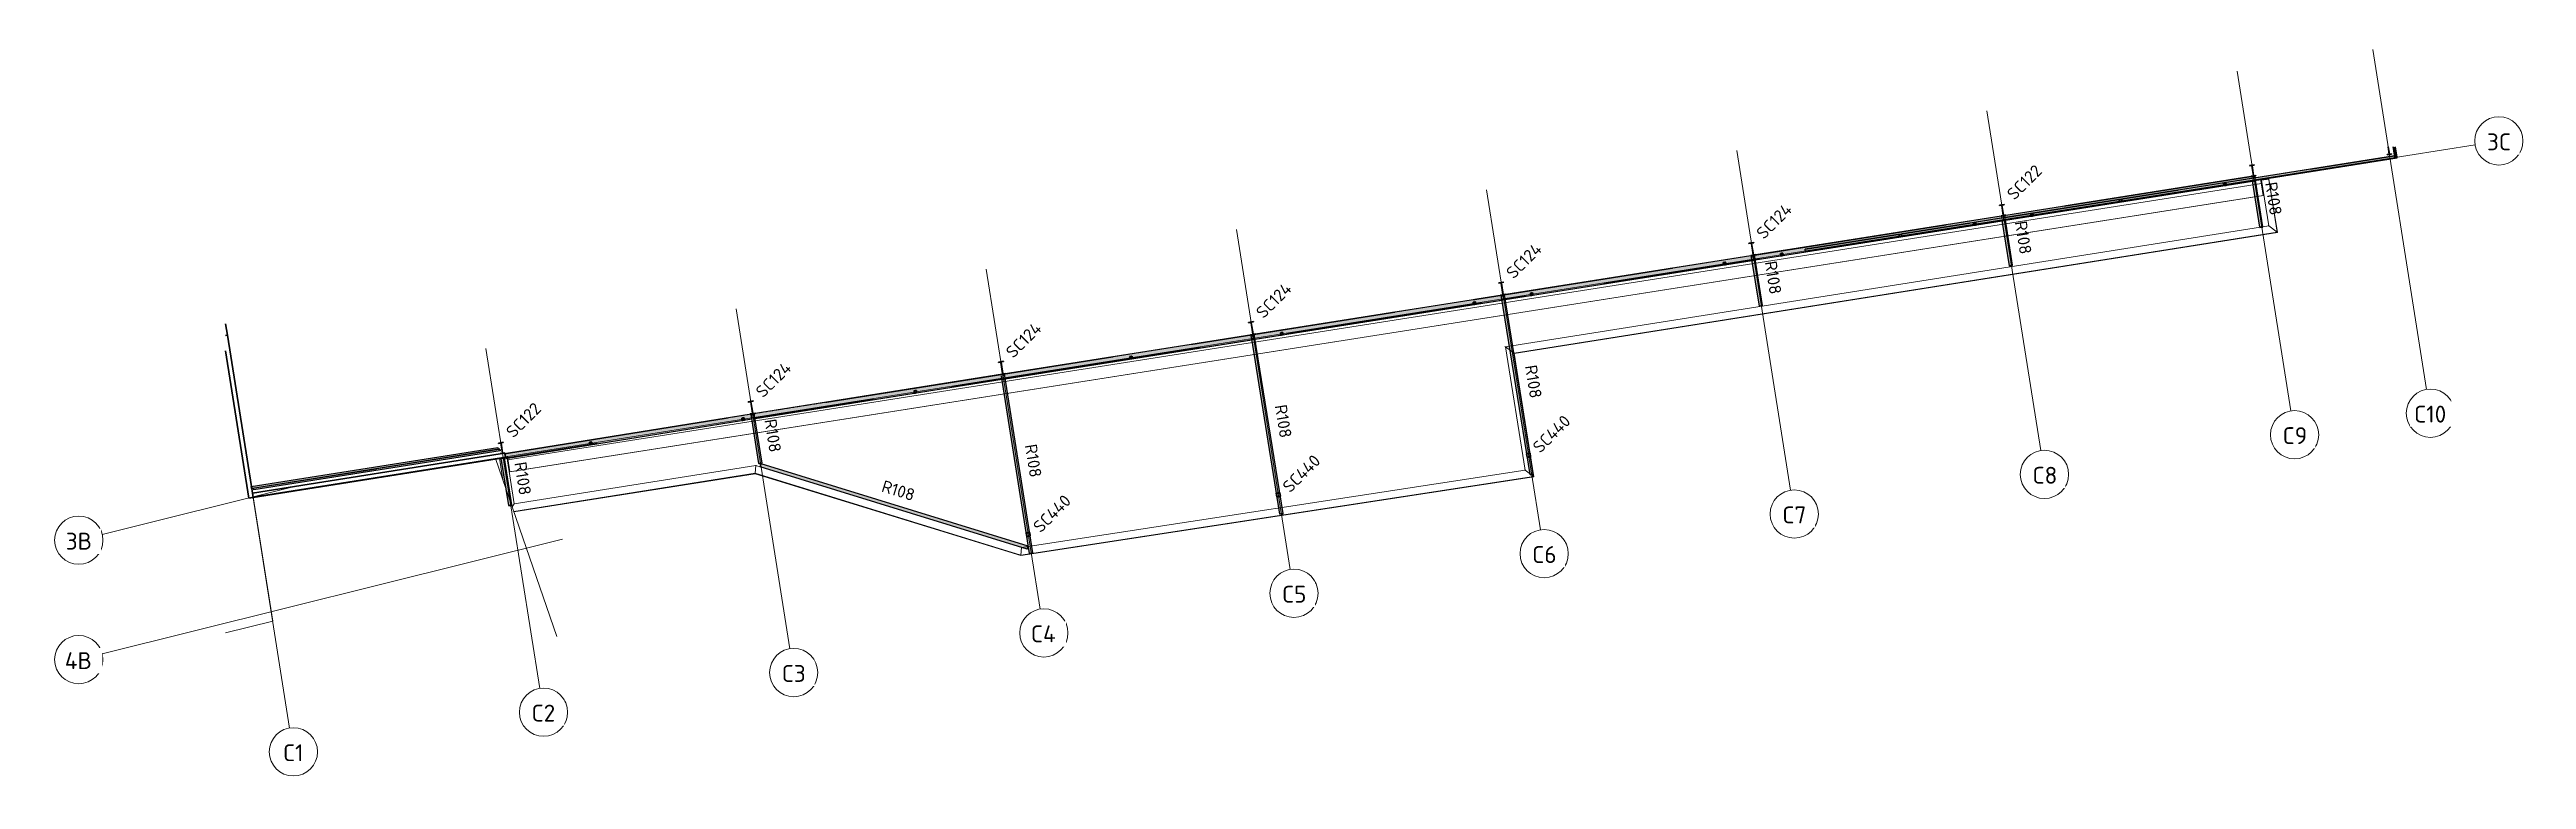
# Model space of a CAD drawing. Header units: millimetres. Extents: x 665 to 246729, y 5858 to 4056708.
# Drawn here: x 144042 to 246729, y 3987306 to 4017553 of the extents above; entities that cross this region are included whole.
import ezdxf

# ---------------------------------------------------------------- set-up
doc = ezdxf.new("R2010")
doc.units = ezdxf.units.MM
for name, pattern in [('Dash', [7, 5, -2]), ('Hidden', [4, 3, -1]), ('Hidden Half', [3, 2, -1])]:
    doc.linetypes.add(name, pattern=pattern)
for name, color, linetype, lineweight in [('A-200-M_WALL_EXT', 113, 'Continuous', 13), ('A-200-MH_WALL', 110, 'Hidden', 13), ('A-270-M_ROOF', 132, 'Continuous', 13), ('S-280-A_COLUMN', 171, 'Continuous', 18), ('S-280-A_STRUCT_FRAME', 2, 'Continuous', 18), ('S-280-M_COLUMN', 52, 'Continuous', 13), ('S-280-M_STRUCT_FRAME', 12, 'Continuous', 13), ('S-280-MH_COLUMN', 52, 'Hidden Half', 13), ('Z-030-M_GRID', 191, 'Continuous', 13), ('Z-033_T_GRIDREF', 31, 'Continuous', 13)]:
    doc.layers.add(name, color=color, linetype=linetype, lineweight=lineweight)
doc.styles.add('ISOCPEUR_2', font='isocpeur.ttf', dxfattribs={"height": 700})
doc.styles.add('ISOCPEUR_3', font='isocpeur.ttf', dxfattribs={"height": 500})

msp = doc.modelspace()

# ---------------------------------------------------------------- texts
at = {"layer": 'S-280-A_COLUMN', "lineweight": 13, "char_height": 500, "attachment_point": 1, "rotation": 45, "style": 'ISOCPEUR_3'}
for s, insert, width in [('SC122', (225142.4, 4011632.9), 2084.387), ('SC124', (214752.7, 4010011.9), 2132.489), ('SC124', (204382, 4008369.2), 2132.489), ('SC124', (194011.2, 4006726.6), 2132.489), ('SC124', (183640.5, 4005084), 2132.489), ('SC124', (173269.8, 4003441.4), 2132.489), ('SC122', (162918.1, 4001777.2), 2084.387), ('SC440', (205483.5, 4001147.3), 2308.86), ('SC440', (195112.8, 3999504.7), 2308.86), ('SC440', (184771.9, 3997847.2), 2308.86)]:
    msp.add_mtext(s, dxfattribs=dict(at, insert=insert, width=width))
at = {"layer": 'S-280-A_STRUCT_FRAME', "lineweight": 13, "char_height": 500, "width": 1651.476, "attachment_point": 1, "style": 'ISOCPEUR_3'}
for insert, rotation in [((236381.3, 4012100.4), 279.000328), ((226006.1, 4010486.1), 279.000328), ((215638, 4008827.1), 279.000328), ((205697, 4004518), 279.138627), ((195326.3, 4002875.4), 279.138627), ((174168, 4002278.9), 279.000328), ((184963.9, 4001236.6), 279.00094), ((163802.2, 4000501.6), 279.000328), ((178644.5, 3999719.6), 342.892415)]:
    msp.add_mtext('R108', dxfattribs=dict(at, insert=insert, rotation=rotation))

# ---------------------------------------------------------------- blocks, each defined once
blk = doc.blocks.new('Roof Gutters4 - Roof Gutters-3348027-S6_001 - LOWER ROOF FRAMING - PART 3')
at = {"layer": 'A-270-M_ROOF', "color": 253, "lineweight": 5}
for p, q in [((-2236496, 4012130), (-2236469, 4012135)), ((-2236496, 4012130), (-2236396, 4011501)), ((-2236469, 4012135), (-2236165, 4012183)), ((-2236469, 4012135), (-2236170, 4010246)), ((-2236165, 4012183), (-2236160, 4012167)), ((-2236165, 4012183), (-2235817, 4009990)), ((-2236160, 4012167), (-2235812, 4009971)), ((-2236170, 4010246), (-2267811, 4005234)), ((-2235817, 4009990), (-2267458, 4004978)), ((-2235812, 4009971), (-2267453, 4004959)), ((-2236170, 4010246), (-2236192, 4010261)), ((-2235817, 4009990), (-2236170, 4010246)), ((-2235812, 4009971), (-2235817, 4009990)), ((-2267811, 4005234), (-2267833, 4005250)), ((-2267458, 4004978), (-2267811, 4005234)), ((-2267811, 4005234), (-2267001, 4000121)), ((-2267453, 4004959), (-2267458, 4004978)), ((-2267458, 4004978), (-2266648, 3999863)), ((-2267453, 4004959), (-2266643, 3999844)), ((-2309219, 4000689), (-2309192, 4000692)), ((-2309090, 4000049), (-2309192, 4000692)), ((-2309523, 4000640), (-2309219, 4000689)), ((-2309523, 4000623), (-2309523, 4000640)), ((-2309375, 3999704), (-2309523, 4000640)), ((-2309380, 3999717), (-2309523, 4000623)), ((-2308908, 3998725), (-2309219, 4000689)), ((-2298915, 3999996), (-2308929, 3998409)), ((-2298913, 3999977), (-2308923, 3998391)), ((-2298892, 4000311), (-2308908, 3998725)), ((-2298915, 3999996), (-2298892, 4000311)), ((-2298913, 3999977), (-2298915, 3999996)), ((-2287905, 3996607), (-2298915, 3999996)), ((-2287902, 3996588), (-2298913, 3999977)), ((-2298892, 4000311), (-2298891, 4000330)), ((-2287881, 3996922), (-2298892, 4000311)), ((-2266648, 3999863), (-2287905, 3996607)), ((-2266643, 3999844), (-2287902, 3996588)), ((-2267001, 4000121), (-2287881, 3996922)), ((-2267001, 4000121), (-2267023, 4000136)), ((-2266648, 3999863), (-2267001, 4000121)), ((-2266643, 3999844), (-2266648, 3999863)), ((-2308996, 3998603), (-2308908, 3998725)), ((-2308908, 3998725), (-2308892, 3998746)), ((-2287905, 3996607), (-2287881, 3996922)), ((-2287902, 3996588), (-2287905, 3996607)), ((-2287881, 3996922), (-2287880, 3996941))]:
    blk.add_line(p, q, dxfattribs=at)
blk = doc.blocks.new('25021-APA-ZZ-ZZ-M3-AR-000001_V3_rvt-2-S6_001 - LOWER ROOF FRAMING - PART 3')
at = {"layer": 'A-270-M_ROOF', "color": 253, "lineweight": 5}
for p, q in [((-2236475, 4011999), (-2309169, 4000546)), ((-2309168, 4000544), (-2236475, 4011997)), ((-2236388, 4011502), (-2309098, 4000047)), ((-2309090, 4000051), (-2236397, 4011503)), ((-2309688, 4000612), (-2319737, 3999020)), ((-2307146, 3993231), (-2309688, 4000612)), ((-2319737, 3999020), (-2318920, 3993863)), ((-2318920, 3993863), (-2320872, 3993376))]:
    blk.add_line(p, q, dxfattribs=at)
blk.add_blockref('Roof Gutters4 - Roof Gutters-3348027-S6_001 - LOWER ROOF FRAMING - PART 3', (0, 0), dxfattribs=at)
blk = doc.blocks.new('NRP_Column-Steel-UB - SC122 - 460UB74_6-4109969-S6_001 - LOWER ROOF FRAMING - PART 3')
at = {"layer": 'S-280-M_COLUMN', "lineweight": 35}
for p, q in [((95, 457.4), (-95, 457.4)), ((-95, 457.4), (-95, 442.9)), ((-95, 442.9), (-15.95, 442.9)), ((-15.95, 14.5), (-95, 14.5)), ((-95, 14.5), (-95, 0)), ((-95, 0), (95, 0)), ((-4.55, 431.5), (-4.55, 25.9)), ((4.55, 25.9), (4.55, 431.5)), ((15.95, 442.9), (95, 442.9)), ((95, 14.5), (15.95, 14.5)), ((95, 442.9), (95, 457.4)), ((95, 0), (95, 14.5))]:
    blk.add_line(p, q, dxfattribs=at)
for centre, start, end in [((-15.95, 431.5), 0, 90), ((-15.95, 431.5), 0, 90), ((-15.95, 25.9), 270, 0), ((-15.95, 25.9), 270, 0), ((15.95, 431.5), 90, 180), ((15.95, 431.5), 90, 180), ((15.95, 25.9), 180, 270), ((15.95, 25.9), 180, 270)]:
    blk.add_arc(centre, 11.4, start, end, dxfattribs=at)
blk = doc.blocks.new('NRP_Column-Steel-UB - SC122 - 460UB74_6-4245416-S6_001 - LOWER ROOF FRAMING - PART 3')
at = {"layer": 'S-280-M_COLUMN', "lineweight": 35}
for p, q in [((95, 457.4), (-95, 457.4)), ((-95, 457.4), (-95, 442.9)), ((-95, 442.9), (-15.95, 442.9)), ((-15.95, 14.5), (-95, 14.5)), ((-95, 14.5), (-95, 0)), ((-95, 0), (95, 0)), ((-4.55, 431.5), (-4.55, 25.9)), ((4.55, 25.9), (4.55, 431.5)), ((15.95, 442.9), (95, 442.9)), ((95, 14.5), (15.95, 14.5)), ((95, 442.9), (95, 457.4)), ((95, 0), (95, 14.5))]:
    blk.add_line(p, q, dxfattribs=at)
for centre, start, end in [((-15.95, 431.5), 0, 90), ((-15.95, 431.5), 0, 90), ((-15.95, 25.9), 270, 0), ((-15.95, 25.9), 270, 0), ((15.95, 431.5), 90, 180), ((15.95, 431.5), 90, 180), ((15.95, 25.9), 180, 270), ((15.95, 25.9), 180, 270)]:
    blk.add_arc(centre, 11.4, start, end, dxfattribs=at)
blk = doc.blocks.new('NRP_Column-Steel-UB - SC124 - 530UB82_0-4109968-S6_001 - LOWER ROOF FRAMING - PART 3')
at = {"layer": 'S-280-M_COLUMN', "lineweight": 35}
for p, q in [((104.5, 528.2), (-104.5, 528.2)), ((-104.5, 528.2), (-104.5, 515)), ((-104.5, 515), (-18.8, 515)), ((-18.8, 13.2), (-104.5, 13.2)), ((-104.5, 13.2), (-104.5, 0)), ((-104.5, 0), (104.5, 0)), ((-4.8, 501), (-4.8, 27.2)), ((4.8, 27.2), (4.8, 501)), ((18.8, 515), (104.5, 515)), ((104.5, 13.2), (18.8, 13.2)), ((104.5, 515), (104.5, 528.2)), ((104.5, 0), (104.5, 13.2))]:
    blk.add_line(p, q, dxfattribs=at)
for centre, start, end in [((-18.8, 501), 0, 90), ((-18.8, 501), 0, 90), ((-18.8, 27.2), 270, 0), ((-18.8, 27.2), 270, 0), ((18.8, 501), 90, 180), ((18.8, 501), 90, 180), ((18.8, 27.2), 180, 270), ((18.8, 27.2), 180, 270)]:
    blk.add_arc(centre, 14, start, end, dxfattribs=at)
blk = doc.blocks.new('NRP_Column-Steel-UB - SC119 - 410UB53_7-4245417-S6_001 - LOWER ROOF FRAMING - PART 3')
at = {"layer": 'S-280-M_COLUMN', "lineweight": 35}
for p, q in [((-15, 11), (-89, 11)), ((-89, 11), (-89, 0)), ((-89, 0), (89, 0)), ((-4, 321), (-4, 22)), ((4, 22), (4, 320)), ((89, 11), (15, 11)), ((89, 0), (89, 11))]:
    blk.add_line(p, q, dxfattribs=at)
for centre, start, end in [((-15, 22), 270, 0), ((-15, 22), 270, 0), ((15, 22), 180, 270), ((15, 22), 180, 270)]:
    blk.add_arc(centre, 11.4, start, end, dxfattribs=at)
blk = doc.blocks.new('NRP_Framing-Steel-EA - WB725 - 75x75x8EA-3952099-S6_001 - LOWER ROOF FRAMING - PART 3')
at = {"layer": 'S-280-M_STRUCT_FRAME', "linetype": 'Dash', "lineweight": 25}
for points in [[(-2319803, 3999373), (-2309572, 4000993), (-2309583, 4001059), (-2319813, 3999439), (-2319807, 3999400)], [(-2319755, 3999372), (-2309525, 4000992), (-2309526, 4001000), (-2319756, 3999380)], [(-2319807, 3999364), (-2319755, 3999372), (-2319756, 3999380), (-2319803, 3999373), (-2319813, 3999439), (-2319819, 3999438)]]:
    blk.add_hatch(color=256, dxfattribs=at).paths.add_polyline_path(points)
at = {"layer": 'S-280-M_STRUCT_FRAME', "lineweight": 25}
for p, q in [((-2319813, 3999439), (-2309583, 4001059)), ((-2319756, 3999380), (-2309526, 4001000)), ((-2309583, 4001059), (-2309572, 4000993)), ((-2309526, 4001000), (-2309525, 4000992)), ((-2319755, 3999372), (-2314628, 4000184)), ((-2319813, 3999439), (-2319819, 3999438)), ((-2319819, 3999438), (-2319807, 3999364)), ((-2319803, 3999373), (-2319813, 3999439)), ((-2319807, 3999364), (-2319755, 3999372)), ((-2319756, 3999380), (-2319803, 3999373)), ((-2319755, 3999372), (-2319756, 3999380))]:
    blk.add_line(p, q, dxfattribs=at)
blk = doc.blocks.new('NRP_Framing-Steel-EA - WB725 - 75x75x8EA-3952101-S6_001 - LOWER ROOF FRAMING - PART 3')
at = {"layer": 'S-280-M_STRUCT_FRAME', "linetype": 'Dash', "lineweight": 25}
for points in [[(-2319757, 3999364), (-2309551, 4000980), (-2309553, 4000988), (-2319759, 3999371), (-2319757, 3999364)], [(-2319700, 3999305), (-2309494, 4000921), (-2309505, 4000987), (-2319711, 3999371), (-2319710, 3999364)], [(-2309494, 4000921), (-2309489, 4000922), (-2309503, 4000996), (-2309553, 4000988), (-2309551, 4000980), (-2309505, 4000987), (-2309503, 4000973)]]:
    blk.add_hatch(color=256, dxfattribs=at).paths.add_polyline_path(points)
at = {"layer": 'S-280-M_STRUCT_FRAME', "lineweight": 25}
for p, q in [((-2309551, 4000980), (-2319757, 3999364)), ((-2309494, 4000921), (-2319700, 3999305)), ((-2309553, 4000988), (-2314628, 4000184)), ((-2309501, 4000996), (-2309553, 4000988)), ((-2309553, 4000988), (-2309551, 4000980)), ((-2309551, 4000980), (-2309505, 4000987)), ((-2309505, 4000987), (-2309494, 4000921)), ((-2309489, 4000922), (-2309501, 4000996)), ((-2309494, 4000921), (-2309489, 4000922)), ((-2319757, 3999364), (-2319759, 3999371)), ((-2319700, 3999305), (-2319711, 3999371))]:
    blk.add_line(p, q, dxfattribs=at)
blk = doc.blocks.new('NRP_Framing-Steel-SHS - WH433 - 100x100x5_0SHS-4136667-S6_001 - LOWER ROOF FRAMING - PART 3')
at = {"layer": 'S-280-M_STRUCT_FRAME', "linetype": 'Dash', "lineweight": 25}
blk.add_hatch(color=256, dxfattribs=at).paths.add_polyline_path([(-2739, -50), (2788, -50), (2788, 50), (-2739, 50)])
at = {"layer": 'S-280-M_STRUCT_FRAME', "lineweight": 25}
for p, q in [((-2739, -50), (-2739, 50)), ((2788, 50), (-2739, 50)), ((2788, 50), (2788, -50)), ((-2739, -50), (2788, -50))]:
    blk.add_line(p, q, dxfattribs=at)
at = {"layer": 'S-280-M_STRUCT_FRAME', "linetype": 'Dash', "lineweight": 25}
for p, q in [((2788, 45), (-2739, 45)), ((2788, -45), (-2739, -45))]:
    blk.add_line(p, q, dxfattribs=at)
blk = doc.blocks.new('NRP_Framing-Steel-SHS - S444 - 200x200x6_0SHS-4135993-S6_001 - LOWER ROOF FRAMING - PART 3')
at = {"layer": 'S-280-M_STRUCT_FRAME', "linetype": 'Dash', "lineweight": 25}
for points in [[(-2309261, 4000605), (-2299056, 4002246), (-2299087, 4002443), (-2309292, 4000803), (-2309265, 4000633)], [(-2309262, 4000611), (-2309262, 4000612), (-2309262, 4000612)]]:
    blk.add_hatch(color=256, dxfattribs=at).paths.add_polyline_path(points)
at = {"layer": 'S-280-M_STRUCT_FRAME', "lineweight": 25}
for p, q in [((-2299087, 4002443), (-2309292, 4000803)), ((-2309261, 4000605), (-2299056, 4002246)), ((-2299087, 4002443), (-2299056, 4002246)), ((-2309261, 4000605), (-2309292, 4000803))]:
    blk.add_line(p, q, dxfattribs=at)
at = {"layer": 'S-280-M_STRUCT_FRAME', "linetype": 'Dash', "lineweight": 25}
for p, q in [((-2299086, 4002437), (-2309291, 4000797)), ((-2299057, 4002251), (-2309262, 4000611))]:
    blk.add_line(p, q, dxfattribs=at)
blk = doc.blocks.new('NRP_Framing-Steel-SHS - WH433 - 100x100x5_0SHS-4136602-S6_001 - LOWER ROOF FRAMING - PART 3')
at = {"layer": 'S-280-M_STRUCT_FRAME', "linetype": 'Dash', "lineweight": 25}
blk.add_hatch(color=256, dxfattribs=at).paths.add_polyline_path([(-4163, -50), (4150, -50), (4150, 50), (-4163, 50)])
at = {"layer": 'S-280-M_STRUCT_FRAME', "lineweight": 25}
for p, q in [((-4163, -50), (-4163, 50)), ((-222, 50), (-4163, 50)), ((4150, 50), (-122, 50)), ((4150, 50), (4150, -50)), ((-4163, -50), (-222, -50)), ((-122, -50), (4150, -50))]:
    blk.add_line(p, q, dxfattribs=at)
at = {"layer": 'S-280-M_STRUCT_FRAME', "linetype": 'Dash', "lineweight": 25}
for p, q in [((-217, 45), (-4163, 45)), ((4150, 45), (-127, 45)), ((-217, -45), (-4163, -45)), ((4150, -45), (-127, -45))]:
    blk.add_line(p, q, dxfattribs=at)
blk = doc.blocks.new('NRP_Framing-Steel-SHS - WH433 - 100x100x5_0SHS-4137354-S6_001 - LOWER ROOF FRAMING - PART 3')
at = {"layer": 'S-280-M_STRUCT_FRAME', "linetype": 'Dash', "lineweight": 25}
for p, q in [((1482, 45), (1072, 45)), ((1482, -45), (1058, -45))]:
    blk.add_line(p, q, dxfattribs=at)
blk = doc.blocks.new('NRP_Framing-Steel-UB - R108 - 200UB25_4-4138963-S6_001 - LOWER ROOF FRAMING - PART 3')
at = {"layer": 'S-280-M_STRUCT_FRAME', "linetype": 'Dash', "lineweight": 25}
for points in [[(-2309311, 4000633), (-2309442, 4000613), (-2309133, 3998661), (-2309002, 3998681)], [(-2309132, 3998650), (-2309069, 3998661), (-2309070, 3998670), (-2309133, 3998660)], [(-2309063, 3998661), (-2309065, 3998671), (-2309070, 3998670), (-2309069, 3998660)], [(-2309063, 3998661), (-2309000, 3998671), (-2309002, 3998681), (-2309065, 3998670)]]:
    blk.add_hatch(color=256, dxfattribs=at).paths.add_polyline_path(points)
at = {"layer": 'S-280-M_STRUCT_FRAME', "lineweight": 25}
for p, q in [((-2309442, 4000613), (-2309311, 4000633)), ((-2309133, 3998661), (-2309442, 4000613)), ((-2309002, 3998681), (-2309311, 4000633)), ((-2309002, 3998681), (-2309133, 3998661)), ((-2309133, 3998660), (-2309070, 3998670)), ((-2309133, 3998661), (-2309133, 3998660)), ((-2309133, 3998661), (-2309132, 3998650)), ((-2309132, 3998650), (-2309000, 3998671)), ((-2309069, 3998660), (-2309132, 3998650)), ((-2309132, 3998650), (-2309132, 3998650)), ((-2309070, 3998670), (-2309069, 3998660)), ((-2309065, 3998671), (-2309002, 3998681)), ((-2309063, 3998661), (-2309065, 3998671)), ((-2309000, 3998671), (-2309063, 3998661)), ((-2309002, 3998681), (-2309002, 3998681)), ((-2309000, 3998671), (-2309002, 3998681)), ((-2309000, 3998671), (-2309000, 3998671))]:
    blk.add_line(p, q, dxfattribs=at)
at = {"layer": 'S-280-M_STRUCT_FRAME', "linetype": 'Dash', "lineweight": 25}
for p, q in [((-2309133, 3998661), (-2309133, 3998660)), ((-2309133, 3998660), (-2309133, 3998661)), ((-2309132, 3998650), (-2309132, 3998650)), ((-2309132, 3998650), (-2309132, 3998650)), ((-2309070, 3998670), (-2309070, 3998670)), ((-2309065, 3998671), (-2309065, 3998671)), ((-2309002, 3998681), (-2309002, 3998681)), ((-2309002, 3998681), (-2309002, 3998681)), ((-2309000, 3998671), (-2309000, 3998671)), ((-2309000, 3998671), (-2309000, 3998671))]:
    blk.add_line(p, q, dxfattribs=at)
blk = doc.blocks.new('NRP_Framing-Steel-UB - R108 - 200UB25_4-4139699-S6_001 - LOWER ROOF FRAMING - PART 3')
at = {"layer": 'S-280-M_STRUCT_FRAME', "linetype": 'Dash', "lineweight": 25}
for points in [[(-2287540, 3996670), (-2287408, 3996691), (-2288572, 4004034), (-2288624, 4004026), (-2288636, 4004085), (-2288659, 4004081), (-2288650, 4004022), (-2288703, 4004013), (-2287576, 3996898)], [(-2287538, 3996660), (-2287476, 3996671), (-2287477, 3996680), (-2287540, 3996670)], [(-2287470, 3996671), (-2287471, 3996681), (-2287477, 3996680), (-2287475, 3996670)]]:
    blk.add_hatch(color=256, dxfattribs=at).paths.add_polyline_path(points)
h = blk.add_hatch(color=256, dxfattribs=at)
h.paths.add_polyline_path([(-2287408, 3996681), (-2287407, 3996681), (-2287408, 3996691)])
h.paths.add_polyline_path([(-2287470, 3996671), (-2287408, 3996681), (-2287408, 3996691), (-2287471, 3996680)])
for p, q in [((-2288712, 4004073), (-2288659, 4004081)), ((-2288703, 4004013), (-2288712, 4004073)), ((-2288634, 4004085), (-2288581, 4004094)), ((-2288572, 4004034), (-2288581, 4004094)), ((-2287540, 3996670), (-2287540, 3996670)), ((-2287538, 3996660), (-2287538, 3996660)), ((-2287538, 3996660), (-2287538, 3996660)), ((-2287477, 3996680), (-2287477, 3996680)), ((-2287471, 3996681), (-2287471, 3996681)), ((-2287408, 3996691), (-2287408, 3996691)), ((-2287407, 3996681), (-2287407, 3996681)), ((-2287407, 3996681), (-2287407, 3996681))]:
    blk.add_line(p, q, dxfattribs=at)
at = {"layer": 'S-280-M_STRUCT_FRAME', "lineweight": 25}
for p, q in [((-2287540, 3996670), (-2288703, 4004013)), ((-2288659, 4004081), (-2288634, 4004085)), ((-2287408, 3996691), (-2288572, 4004034)), ((-2287408, 3996691), (-2287540, 3996670)), ((-2287540, 3996670), (-2287477, 3996680)), ((-2287540, 3996670), (-2287540, 3996670)), ((-2287540, 3996670), (-2287538, 3996660)), ((-2287538, 3996660), (-2287407, 3996681)), ((-2287475, 3996670), (-2287538, 3996660)), ((-2287538, 3996660), (-2287538, 3996660)), ((-2287477, 3996680), (-2287475, 3996670)), ((-2287471, 3996681), (-2287408, 3996691)), ((-2287470, 3996671), (-2287471, 3996681)), ((-2287407, 3996681), (-2287470, 3996671)), ((-2287408, 3996691), (-2287408, 3996691)), ((-2287407, 3996681), (-2287408, 3996691)), ((-2287407, 3996681), (-2287407, 3996681))]:
    blk.add_line(p, q, dxfattribs=at)
blk = doc.blocks.new('NRP_Framing-Steel-UB - R108 - 200UB25_4-4139735-S6_001 - LOWER ROOF FRAMING - PART 3')
at = {"layer": 'S-280-M_STRUCT_FRAME', "linetype": 'Dash', "lineweight": 25}
for points in [[(-2277166, 3998303), (-2277034, 3998325), (-2278217, 4005674), (-2278270, 4005666), (-2278281, 4005725), (-2278304, 4005721), (-2278295, 4005662), (-2278348, 4005654)], [(-2277164, 3998293), (-2277101, 3998304), (-2277103, 3998313), (-2277166, 3998303), (-2277166, 3998303)], [(-2277096, 3998304), (-2277097, 3998314), (-2277103, 3998313), (-2277101, 3998303)], [(-2277096, 3998304), (-2277033, 3998314), (-2277034, 3998324), (-2277097, 3998313)]]:
    blk.add_hatch(color=256, dxfattribs=at).paths.add_polyline_path(points)
for p, q in [((-2278358, 4005713), (-2278304, 4005721)), ((-2278348, 4005654), (-2278358, 4005713)), ((-2278279, 4005726), (-2278226, 4005734)), ((-2278217, 4005674), (-2278226, 4005734)), ((-2277166, 3998303), (-2277166, 3998303)), ((-2277164, 3998293), (-2277164, 3998293)), ((-2277164, 3998293), (-2277164, 3998293)), ((-2277101, 3998305), (-2277103, 3998314)), ((-2277096, 3998305), (-2277097, 3998314)), ((-2277034, 3998324), (-2277034, 3998325)), ((-2277033, 3998314), (-2277033, 3998314)), ((-2277033, 3998314), (-2277033, 3998314))]:
    blk.add_line(p, q, dxfattribs=at)
at = {"layer": 'S-280-M_STRUCT_FRAME', "lineweight": 25}
for p, q in [((-2277166, 3998303), (-2278348, 4005654)), ((-2278304, 4005721), (-2278279, 4005726)), ((-2277034, 3998325), (-2278217, 4005674)), ((-2277034, 3998325), (-2277166, 3998303)), ((-2277166, 3998303), (-2277103, 3998313)), ((-2277166, 3998303), (-2277166, 3998303)), ((-2277166, 3998303), (-2277164, 3998293)), ((-2277164, 3998293), (-2277033, 3998314)), ((-2277101, 3998303), (-2277164, 3998293)), ((-2277164, 3998293), (-2277164, 3998293)), ((-2277103, 3998313), (-2277101, 3998303)), ((-2277097, 3998314), (-2277034, 3998324)), ((-2277096, 3998304), (-2277097, 3998314)), ((-2277033, 3998314), (-2277096, 3998304)), ((-2277034, 3998324), (-2277034, 3998325)), ((-2277033, 3998314), (-2277034, 3998325)), ((-2277033, 3998314), (-2277033, 3998314))]:
    blk.add_line(p, q, dxfattribs=at)
blk = doc.blocks.new('NRP_Framing-Steel-UB - R108 - 200UB25_4-V4-S6_001 - LOWER ROOF FRAMING - PART 3')
at = {"layer": 'S-280-M_STRUCT_FRAME', "linetype": 'Dash', "lineweight": 25}
for points in [[(-2266795, 3999946), (-2266664, 3999967), (-2267846, 4007317), (-2267899, 4007309), (-2267910, 4007368), (-2267934, 4007364), (-2267925, 4007305), (-2267977, 4007296)], [(-2266793, 3999936), (-2266731, 3999947), (-2266732, 3999956), (-2266795, 3999946), (-2266795, 3999946)], [(-2266725, 3999947), (-2266726, 3999957), (-2266732, 3999956), (-2266731, 3999946)], [(-2266725, 3999947), (-2266662, 3999957), (-2266664, 3999967), (-2266726, 3999956)]]:
    blk.add_hatch(color=256, dxfattribs=at).paths.add_polyline_path(points)
for p, q in [((-2267987, 4007356), (-2267934, 4007364)), ((-2267977, 4007296), (-2267987, 4007356)), ((-2267908, 4007368), (-2267856, 4007377)), ((-2267846, 4007317), (-2267856, 4007377)), ((-2266795, 3999946), (-2266795, 3999946)), ((-2266793, 3999936), (-2266793, 3999936)), ((-2266793, 3999936), (-2266793, 3999936)), ((-2266731, 3999947), (-2266732, 3999956)), ((-2266725, 3999948), (-2266726, 3999957)), ((-2266664, 3999967), (-2266664, 3999967)), ((-2266662, 3999957), (-2266662, 3999957)), ((-2266662, 3999957), (-2266662, 3999957))]:
    blk.add_line(p, q, dxfattribs=at)
at = {"layer": 'S-280-M_STRUCT_FRAME', "lineweight": 25}
for p, q in [((-2266795, 3999946), (-2267977, 4007296)), ((-2267934, 4007364), (-2267908, 4007368)), ((-2266664, 3999967), (-2267846, 4007317)), ((-2266664, 3999967), (-2266795, 3999946)), ((-2266795, 3999946), (-2266732, 3999956)), ((-2266795, 3999946), (-2266795, 3999946)), ((-2266795, 3999946), (-2266793, 3999936)), ((-2266793, 3999936), (-2266662, 3999957)), ((-2266731, 3999946), (-2266793, 3999936)), ((-2266793, 3999936), (-2266793, 3999936)), ((-2266732, 3999956), (-2266731, 3999946)), ((-2266726, 3999957), (-2266664, 3999967)), ((-2266725, 3999947), (-2266726, 3999957)), ((-2266662, 3999957), (-2266725, 3999947)), ((-2266664, 3999967), (-2266664, 3999967)), ((-2266662, 3999957), (-2266664, 3999967)), ((-2266662, 3999957), (-2266662, 3999957))]:
    blk.add_line(p, q, dxfattribs=at)
blk = doc.blocks.new('NRP_Framing-Steel-UB - R108 - 200UB25_4-4154935-S6_001 - LOWER ROOF FRAMING - PART 3')
at = {"layer": 'S-280-M_STRUCT_FRAME', "linetype": 'Dash', "lineweight": 25}
for points in [[(-2257288, 4006925), (-2257157, 4006946), (-2257475, 4008960), (-2257528, 4008951), (-2257540, 4009011), (-2257563, 4009007), (-2257554, 4008947), (-2257607, 4008939)], [(-2257286, 4006915), (-2257224, 4006926), (-2257225, 4006935), (-2257288, 4006925)], [(-2257218, 4006926), (-2257219, 4006936), (-2257225, 4006935), (-2257223, 4006925)], [(-2257218, 4006926), (-2257155, 4006936), (-2257157, 4006946), (-2257219, 4006935)]]:
    blk.add_hatch(color=256, dxfattribs=at).paths.add_polyline_path(points)
for p, q in [((-2257616, 4008999), (-2257563, 4009007)), ((-2257607, 4008939), (-2257616, 4008999)), ((-2257538, 4009011), (-2257485, 4009019)), ((-2257475, 4008960), (-2257485, 4009019)), ((-2257288, 4006925), (-2257288, 4006925)), ((-2257288, 4006925), (-2257288, 4006925)), ((-2257286, 4006915), (-2257286, 4006915)), ((-2257286, 4006915), (-2257286, 4006915)), ((-2257225, 4006935), (-2257225, 4006935)), ((-2257219, 4006936), (-2257219, 4006936)), ((-2257156, 4006946), (-2257157, 4006946)), ((-2257156, 4006946), (-2257157, 4006946)), ((-2257155, 4006936), (-2257155, 4006936)), ((-2257155, 4006936), (-2257155, 4006936))]:
    blk.add_line(p, q, dxfattribs=at)
at = {"layer": 'S-280-M_STRUCT_FRAME', "lineweight": 25}
for p, q in [((-2257288, 4006925), (-2257607, 4008939)), ((-2257563, 4009007), (-2257538, 4009011)), ((-2257157, 4006946), (-2257475, 4008960)), ((-2257157, 4006946), (-2257288, 4006925)), ((-2257288, 4006925), (-2257225, 4006935)), ((-2257288, 4006925), (-2257288, 4006925)), ((-2257288, 4006925), (-2257286, 4006915)), ((-2257286, 4006915), (-2257155, 4006936)), ((-2257223, 4006925), (-2257286, 4006915)), ((-2257286, 4006915), (-2257286, 4006915)), ((-2257225, 4006935), (-2257223, 4006925)), ((-2257219, 4006936), (-2257156, 4006946)), ((-2257218, 4006926), (-2257219, 4006936)), ((-2257155, 4006936), (-2257218, 4006926)), ((-2257156, 4006946), (-2257157, 4006946)), ((-2257155, 4006936), (-2257157, 4006946)), ((-2257155, 4006936), (-2257155, 4006936))]:
    blk.add_line(p, q, dxfattribs=at)
blk = doc.blocks.new('NRP_Framing-Steel-UB - R108 - 200UB25_4-4138967-S6_001 - LOWER ROOF FRAMING - PART 3')
at = {"layer": 'S-280-M_STRUCT_FRAME', "linetype": 'Dash', "lineweight": 25}
for points in [[(-2246921, 4008592), (-2246790, 4008613), (-2247087, 4010491), (-2247140, 4010483), (-2247155, 4010582), (-2247103, 4010590), (-2247105, 4010602), (-2247158, 4010594), (-2247170, 4010662), (-2247194, 4010659), (-2247183, 4010590), (-2247236, 4010581), (-2247234, 4010569), (-2247181, 4010577), (-2247166, 4010479), (-2247218, 4010470), (-2247156, 4010073)], [(-2246919, 4008582), (-2246857, 4008592), (-2246858, 4008601), (-2246921, 4008591)], [(-2246851, 4008592), (-2246852, 4008602), (-2246858, 4008601), (-2246856, 4008592)], [(-2246851, 4008592), (-2246788, 4008602), (-2246790, 4008612), (-2246852, 4008601)]]:
    blk.add_hatch(color=256, dxfattribs=at).paths.add_polyline_path(points)
for p, q in [((-2247247, 4010650), (-2247194, 4010659)), ((-2247236, 4010581), (-2247247, 4010650)), ((-2247218, 4010470), (-2247234, 4010569)), ((-2247168, 4010663), (-2247116, 4010671)), ((-2247105, 4010602), (-2247116, 4010671)), ((-2247087, 4010491), (-2247103, 4010590)), ((-2246921, 4008592), (-2246921, 4008591)), ((-2246921, 4008591), (-2246921, 4008592)), ((-2246919, 4008582), (-2246919, 4008581)), ((-2246919, 4008581), (-2246919, 4008582)), ((-2246858, 4008601), (-2246858, 4008602)), ((-2246852, 4008602), (-2246852, 4008603)), ((-2246789, 4008612), (-2246790, 4008613)), ((-2246789, 4008612), (-2246790, 4008612)), ((-2246788, 4008602), (-2246788, 4008602)), ((-2246788, 4008602), (-2246788, 4008602))]:
    blk.add_line(p, q, dxfattribs=at)
at = {"layer": 'S-280-M_STRUCT_FRAME', "lineweight": 25}
for p, q in [((-2247234, 4010569), (-2247236, 4010581)), ((-2246921, 4008592), (-2247218, 4010470)), ((-2247194, 4010659), (-2247168, 4010663)), ((-2247103, 4010590), (-2247105, 4010602)), ((-2246790, 4008613), (-2247087, 4010491)), ((-2246790, 4008613), (-2246921, 4008592)), ((-2246921, 4008591), (-2246858, 4008601)), ((-2246921, 4008592), (-2246921, 4008591)), ((-2246921, 4008592), (-2246919, 4008582)), ((-2246919, 4008581), (-2246788, 4008602)), ((-2246856, 4008592), (-2246919, 4008582)), ((-2246919, 4008582), (-2246919, 4008581)), ((-2246858, 4008601), (-2246856, 4008592)), ((-2246852, 4008602), (-2246789, 4008612)), ((-2246851, 4008592), (-2246852, 4008602)), ((-2246788, 4008602), (-2246851, 4008592)), ((-2246789, 4008612), (-2246790, 4008613)), ((-2246788, 4008602), (-2246790, 4008613)), ((-2246788, 4008602), (-2246788, 4008602))]:
    blk.add_line(p, q, dxfattribs=at)
blk = doc.blocks.new('NRP_Framing-Steel-UB - R108 - 200UB25_4-4245420-S6_001 - LOWER ROOF FRAMING - PART 3')
at = {"layer": 'S-280-M_STRUCT_FRAME', "linetype": 'Dash', "lineweight": 25}
for points in [[(-2236543, 4010187), (-2236411, 4010208), (-2236716, 4012134), (-2236766, 4012126), (-2236781, 4012225), (-2236732, 4012233), (-2236743, 4012304), (-2236809, 4012294), (-2236800, 4012234), (-2236865, 4012222), (-2236863, 4012212), (-2236795, 4012222), (-2236780, 4012124), (-2236848, 4012113), (-2236779, 4011679)], [(-2236541, 4010177), (-2236478, 4010188), (-2236480, 4010197), (-2236543, 4010187)], [(-2236473, 4010188), (-2236474, 4010198), (-2236480, 4010197), (-2236478, 4010187)], [(-2236473, 4010188), (-2236410, 4010198), (-2236411, 4010208), (-2236474, 4010197)]]:
    blk.add_hatch(color=256, dxfattribs=at).paths.add_polyline_path(points)
for p, q in [((-2236875, 4012283), (-2236809, 4012294)), ((-2236865, 4012224), (-2236875, 4012283)), ((-2236848, 4012113), (-2236863, 4012212)), ((-2236716, 4012134), (-2236732, 4012232)), ((-2236543, 4010187), (-2236543, 4010187)), ((-2236543, 4010187), (-2236543, 4010187)), ((-2236541, 4010177), (-2236541, 4010177)), ((-2236541, 4010177), (-2236541, 4010177)), ((-2236480, 4010197), (-2236480, 4010197)), ((-2236474, 4010198), (-2236474, 4010198)), ((-2236411, 4010208), (-2236411, 4010208)), ((-2236411, 4010208), (-2236411, 4010208)), ((-2236410, 4010198), (-2236410, 4010198)), ((-2236410, 4010198), (-2236410, 4010198))]:
    blk.add_line(p, q, dxfattribs=at)
at = {"layer": 'S-280-M_STRUCT_FRAME', "lineweight": 25}
for p, q in [((-2236863, 4012212), (-2236865, 4012224)), ((-2236543, 4010187), (-2236848, 4012113)), ((-2236809, 4012294), (-2236743, 4012304)), ((-2236732, 4012233), (-2236743, 4012304)), ((-2236411, 4010208), (-2236716, 4012134)), ((-2236411, 4010208), (-2236543, 4010187)), ((-2236543, 4010187), (-2236480, 4010197)), ((-2236543, 4010187), (-2236543, 4010187)), ((-2236543, 4010187), (-2236541, 4010177)), ((-2236541, 4010177), (-2236410, 4010198)), ((-2236478, 4010187), (-2236541, 4010177)), ((-2236541, 4010177), (-2236541, 4010177)), ((-2236480, 4010197), (-2236478, 4010187)), ((-2236474, 4010198), (-2236411, 4010208)), ((-2236473, 4010188), (-2236474, 4010198)), ((-2236410, 4010198), (-2236473, 4010188)), ((-2236411, 4010208), (-2236411, 4010208)), ((-2236410, 4010198), (-2236411, 4010208)), ((-2236410, 4010198), (-2236410, 4010198))]:
    blk.add_line(p, q, dxfattribs=at)
blk = doc.blocks.new('NRP_Framing-Steel-SHS - WH433 - 100x100x5_0SHS-4137307-S6_001 - LOWER ROOF FRAMING - PART 3')
at = {"layer": 'S-280-M_STRUCT_FRAME', "linetype": 'Dash', "lineweight": 25}
for p, q in [((2925, 45), (-2975, 45)), ((2930, 45), (2925, 45)), ((3020, -45), (-2975, -45))]:
    blk.add_line(p, q, dxfattribs=at)
blk = doc.blocks.new('NRP_Framing-Steel-SHS - S444 - 200x200x6_0SHS-4135938-S6_001 - LOWER ROOF FRAMING - PART 3')
at = {"layer": 'S-280-M_STRUCT_FRAME', "linetype": 'Dash', "lineweight": 25}
blk.add_hatch(color=256, dxfattribs=at).paths.add_polyline_path([(-5176, -100), (5176, -100), (5175, 26), (5229, 26), (5229, 100), (-5229, 100), (-5229, 26), (-5176, 26)])
at = {"layer": 'S-280-M_STRUCT_FRAME', "lineweight": 25}
for p, q in [((-5229, 26), (-5229, 100)), ((5229, 100), (-5229, 100)), ((5229, 100), (5229, 26)), ((-5176, -100), (5176, -100))]:
    blk.add_line(p, q, dxfattribs=at)
at = {"layer": 'S-280-M_STRUCT_FRAME', "linetype": 'Dash', "lineweight": 25}
for p, q in [((5229, 94), (-5229, 94)), ((-5229, -100), (-5229, 26)), ((5229, 26), (5229, -100)), ((-5176, -94), (-5229, -94)), ((-5229, -100), (-5176, -100)), ((5176, -94), (-5176, -94)), ((5229, -94), (5176, -94)), ((5176, -100), (5229, -100))]:
    blk.add_line(p, q, dxfattribs=at)
blk = doc.blocks.new('NRP_Framing-Steel-SHS - S444 - 200x200x6_0SHS-4135989-S6_001 - LOWER ROOF FRAMING - PART 3')
at = {"layer": 'S-280-M_STRUCT_FRAME', "linetype": 'Dash', "lineweight": 25}
blk.add_hatch(color=256, dxfattribs=at).paths.add_polyline_path([(-5156, -100), (5211, -100), (5211, 26), (5265, 26), (5265, 100), (-5209, 100), (-5209, 26), (-5156, 26)])
at = {"layer": 'S-280-M_STRUCT_FRAME', "lineweight": 25}
for p, q in [((-5209, 26), (-5209, 100)), ((5265, 100), (-5209, 100)), ((5265, 100), (5265, 26)), ((-5156, -100), (5211, -100))]:
    blk.add_line(p, q, dxfattribs=at)
at = {"layer": 'S-280-M_STRUCT_FRAME', "linetype": 'Dash', "lineweight": 25}
for p, q in [((5265, 94), (-5209, 94)), ((-5209, -100), (-5209, 26)), ((5265, 26), (5265, -100)), ((-5156, -94), (-5209, -94)), ((-5209, -100), (-5156, -100)), ((5211, -94), (-5156, -94)), ((5265, -94), (5211, -94)), ((5211, -100), (5265, -100))]:
    blk.add_line(p, q, dxfattribs=at)
blk = doc.blocks.new('NRP_Framing-Steel-SHS - S444 - 200x200x6_0SHS-4135940-S6_001 - LOWER ROOF FRAMING - PART 3')
at = {"layer": 'S-280-M_STRUCT_FRAME', "linetype": 'Dash', "lineweight": 25}
blk.add_hatch(color=256, dxfattribs=at).paths.add_polyline_path([(-5183, -100), (5184, -100), (5184, 26), (5237, 26), (5237, 100), (-5237, 100), (-5237, 26), (-5183, 26)])
at = {"layer": 'S-280-M_STRUCT_FRAME', "lineweight": 25}
for p, q in [((-5237, 26), (-5237, 100)), ((5162, 100), (-5129, 100)), ((5237, 100), (5237, 26)), ((-5183, -100), (5184, -100))]:
    blk.add_line(p, q, dxfattribs=at)
at = {"layer": 'S-280-M_STRUCT_FRAME', "linetype": 'Dash', "lineweight": 25}
for p, q in [((5237, 94), (-5237, 94)), ((-5237, -100), (-5237, 26)), ((5237, 26), (5237, -100)), ((-5183, -94), (-5237, -94)), ((-5237, -100), (-5183, -100)), ((5184, -94), (-5183, -94)), ((5237, -94), (5184, -94)), ((5184, -100), (5237, -100))]:
    blk.add_line(p, q, dxfattribs=at)
blk = doc.blocks.new('NRP_Framing-Steel-SHS - S444 - 200x200x6_0SHS-V5-S6_001 - LOWER ROOF FRAMING - PART 3')
at = {"layer": 'S-280-M_STRUCT_FRAME', "linetype": 'Dash', "lineweight": 25}
blk.add_hatch(color=256, dxfattribs=at).paths.add_polyline_path([(-5183, -100), (5183, -100), (5183, 26), (5237, 26), (5237, 100), (-5237, 100), (-5237, 26), (-5183, 26)])
at = {"layer": 'S-280-M_STRUCT_FRAME', "lineweight": 25}
for p, q in [((-5237, 26), (-5237, 100)), ((5162, 100), (-5129, 100)), ((5237, 100), (5237, 26)), ((-5183, -100), (5183, -100))]:
    blk.add_line(p, q, dxfattribs=at)
at = {"layer": 'S-280-M_STRUCT_FRAME', "linetype": 'Dash', "lineweight": 25}
for p, q in [((5237, 94), (-5237, 94)), ((-5237, -100), (-5237, 26)), ((5237, 26), (5237, -100)), ((-5183, -94), (-5237, -94)), ((-5237, -100), (-5183, -100)), ((5183, -94), (-5183, -94)), ((5237, -94), (5184, -94)), ((5184, -100), (5237, -100))]:
    blk.add_line(p, q, dxfattribs=at)
blk = doc.blocks.new('NRP_Framing-Steel-SHS - S444 - 200x200x6_0SHS-V6-S6_001 - LOWER ROOF FRAMING - PART 3')
at = {"layer": 'S-280-M_STRUCT_FRAME', "linetype": 'Dash', "lineweight": 25}
blk.add_hatch(color=256, dxfattribs=at).paths.add_polyline_path([(-5183, -100), (5184, -100), (5184, -86), (-3076, -86), (-3075, 14), (5184, 14), (5184, 26), (5237, 26), (5237, 100), (-5237, 100), (-5237, 26), (-5183, 26)])
at = {"layer": 'S-280-M_STRUCT_FRAME', "lineweight": 25}
for p, q in [((-5237, 26), (-5237, 100)), ((5171, 100), (-5129, 100)), ((5237, 100), (5237, 26)), ((-5183, -100), (5184, -100))]:
    blk.add_line(p, q, dxfattribs=at)
at = {"layer": 'S-280-M_STRUCT_FRAME', "linetype": 'Dash', "lineweight": 25}
for p, q in [((5237, 94), (-5237, 94)), ((-5237, -100), (-5237, 26)), ((5237, 26), (5237, 14)), ((-5184, -94), (-5237, -94)), ((-5237, -100), (-5184, -100)), ((5184, -94), (-5183, -94)), ((5237, -94), (5184, -94)), ((5184, -100), (5237, -100)), ((5237, -86), (5237, -100))]:
    blk.add_line(p, q, dxfattribs=at)
blk = doc.blocks.new('NRP_Framing-Steel-SHS - S444 - 200x200x6_0SHS-4135941-S6_001 - LOWER ROOF FRAMING - PART 3')
at = {"layer": 'S-280-M_STRUCT_FRAME', "linetype": 'Dash', "lineweight": 25}
h = blk.add_hatch(color=256, dxfattribs=at)
h.paths.add_polyline_path([(-5184, -100), (5184, -100), (5184, -86), (-5184, -86), (-5184, -94)])
h.paths.add_polyline_path([(-5184, 14), (5184, 14), (5184, 26), (5250, 26), (5250, 100), (-5237, 100), (-5235, 26), (-5184, 26)])
at = {"layer": 'S-280-M_STRUCT_FRAME', "lineweight": 25}
for p, q in [((-5237, 26), (-5237, 100)), ((5171, 100), (-5139, 100)), ((5250, 100), (5250, 26)), ((-5184, -100), (5184, -100))]:
    blk.add_line(p, q, dxfattribs=at)
at = {"layer": 'S-280-M_STRUCT_FRAME', "linetype": 'Dash', "lineweight": 25}
for p, q in [((5250, 94), (-5237, 94)), ((-5237, 14), (-5237, 26)), ((5250, 26), (5250, 14)), ((-5237, -100), (-5237, -86)), ((-5184, -94), (-5237, -94)), ((-5237, -100), (-5184, -100)), ((5184, -94), (-5184, -94)), ((5250, -94), (5184, -94)), ((5184, -100), (5250, -100)), ((5250, -86), (5250, -100))]:
    blk.add_line(p, q, dxfattribs=at)
blk = doc.blocks.new('NRP_Framing-Steel-SHS - WH433 - 100x100x5_0SHS-4136496-S6_001 - LOWER ROOF FRAMING - PART 3')
at = {"layer": 'S-280-M_STRUCT_FRAME', "linetype": 'Dash', "lineweight": 25}
blk.add_hatch(color=256, dxfattribs=at).paths.add_polyline_path([(-5237, -50), (-274, -50), (-274, 50), (-5237, 50)])
at = {"layer": 'S-280-M_STRUCT_FRAME', "lineweight": 25}
for p, q in [((-5237, -50), (-5237, 50)), ((-387, 50), (-5237, 50)), ((-274, 50), (-287, 50)), ((-5237, -50), (-387, -50)), ((-287, -50), (-274, -50))]:
    blk.add_line(p, q, dxfattribs=at)
at = {"layer": 'S-280-M_STRUCT_FRAME', "linetype": 'Dash', "lineweight": 25}
for p, q in [((-382, 45), (-5237, 45)), ((-274, 45), (-292, 45)), ((5250, 50), (5250, -50)), ((-382, -45), (-5237, -45)), ((-274, -45), (-292, -45))]:
    blk.add_line(p, q, dxfattribs=at)
blk = doc.blocks.new('NRP_Framing-Steel-SHS - WH433 - 100x100x5_0SHS-4137396-S6_001 - LOWER ROOF FRAMING - PART 3')
at = {"layer": 'S-280-M_STRUCT_FRAME', "linetype": 'Dash', "lineweight": 25}
for p, q in [((1488, 45), (1475, 45)), ((1488, -45), (1475, -45))]:
    blk.add_line(p, q, dxfattribs=at)
blk = doc.blocks.new('Grid - NRP_Grid-Head-320187-S6_001 - LOWER ROOF FRAMING - PART 3')
at = {"layer": 'Z-033_T_GRIDREF'}
blk.add_circle((0, 0), 5, dxfattribs=at)

# ---------------------------------------------------------------- hatches: boundary and pattern name
at = {"layer": 'S-280-M_STRUCT_FRAME', "lineweight": 5}
for points in [[(235448.3, 4012125.9), (241374.4, 4013064.5), (241316.6, 4013106.5), (241267.6, 4013099.5), (241260, 4013147.6), (235432.6, 4012224.6)], [(241366.5, 4013114.4), (241302.6, 4013518), (241201.3, 4013518), (241267.7, 4013098.7)], [(241374.4, 4013064.5), (241366.5, 4013114.4), (241316.6, 4013106.5), (241366.5, 4013070.3)], [(173453.4, 4000396.9), (173584.7, 4000417.7), (173272.1, 4002391.6), (173219.7, 4002383.3), (173208.2, 4002442.9), (173131.2, 4002430.7), (173140.7, 4002370.8)], [(173455, 4000386.8), (173517.6, 4000397.6), (173516.2, 4000406.4), (173453.4, 4000396.5)], [(184571.1, 3996848.9), (184610.3, 3996976), (173539.8, 4000383.3), (173500.7, 4000256.2), (183502, 3997178)], [(173523.5, 4000397.6), (173522, 4000407.3), (173516.2, 4000406.4), (173517.8, 4000396.7)], [(173523.5, 4000397.6), (173586.3, 4000407.6), (173584.7, 4000417.3), (173522.1, 4000406.4)], [(184575.4, 3996847.6), (184594.2, 3996908.4), (184589.5, 3996908), (184571.1, 3996848.9)], [(184590, 3996909.7), (184594.2, 3996908.4), (184595.9, 3996913.9), (184591.7, 3996915.2)], [(184595.9, 3996913.9), (184614.6, 3996974.7), (184610.3, 3996976), (184591.7, 3996915.2)]]:
    msp.add_hatch(color=256, dxfattribs=at).paths.add_polyline_path(points)

# ---------------------------------------------------------------- linework, layer by layer
at = {"layer": 'A-200-M_WALL_EXT', "lineweight": 35}
for p, q in [((151417, 4005712), (151342.2, 4006184.5)), ((151417, 4005712), (151342.2, 4005700.2)), ((151342.2, 4005700.2), (151417, 4005712)), ((151342.2, 4005065.9), (152308, 3998968.4)), ((152410.4, 3999440.2), (151417, 4005712)), ((162730.3, 4000796.4), (152453.4, 3999168.6)), ((162945.4, 4000653.2), (162918, 4000826.1)), ((152480.8, 3998995.8), (162945.4, 4000653.2)), ((152308, 3998968.4), (152480.8, 3998995.8)), ((152480.8, 3998995.8), (152422.2, 3999366.1)), ((152453.4, 3999168.6), (152480.8, 3998995.8))]:
    msp.add_line(p, q, dxfattribs=at)
at = {"layer": 'A-200-MH_WALL', "lineweight": 35}
msp.add_line((152422.2, 3999366.2), (152410.4, 3999440.2), dxfattribs=at)
at = {"layer": 'S-280-M_COLUMN', "lineweight": 35}
for p, q in [((229848.9, 4011340.2), (229947.7, 4011355.9)), ((229864.6, 4011241.5), (229848.9, 4011340.2)), ((229943.5, 4011350.2), (229854.7, 4011336.1)), ((229854.7, 4011336.1), (229868.7, 4011247.2)), ((229963.3, 4011257.1), (229864.6, 4011241.5)), ((229868.7, 4011247.2), (229957.6, 4011261.3)), ((229957.6, 4011261.3), (229943.5, 4011350.2)), ((229947.7, 4011355.9), (229963.3, 4011257.1)), ((220715.2, 4009893.5), (220813.9, 4009909.2)), ((220730.8, 4009794.8), (220715.2, 4009893.5)), ((220809.8, 4009903.5), (220720.9, 4009889.4)), ((220720.9, 4009889.4), (220735, 4009800.5)), ((220829.6, 4009810.4), (220730.8, 4009794.8)), ((220735, 4009800.5), (220823.9, 4009814.6)), ((220823.9, 4009814.6), (220809.8, 4009903.5)), ((220813.9, 4009909.2), (220829.6, 4009810.4)), ((205272.6, 4000806.2), (205280.8, 4000807.5)), ((205296.1, 4000658), (205272.6, 4000806.2)), ((205281.6, 4000802.5), (205278.3, 4000802)), ((205278.3, 4000802), (205300.2, 4000663.7)), ((205412.2, 4000828.3), (205420.8, 4000829.6)), ((205416.6, 4000823.9), (205413, 4000823.3)), ((205438.5, 4000685.6), (205416.6, 4000823.9)), ((205420.8, 4000829.6), (205444.2, 4000681.5)), ((205304.6, 4000659.4), (205296.1, 4000658)), ((205300.2, 4000663.7), (205303.8, 4000664.3)), ((205435.2, 4000685.1), (205438.5, 4000685.6)), ((205444.2, 4000681.5), (205436, 4000680.2)), ((194901.9, 3999163.5), (194910.1, 3999164.8)), ((194925.4, 3999015.4), (194901.9, 3999163.5)), ((194910.9, 3999159.9), (194907.6, 3999159.4)), ((194907.6, 3999159.4), (194929.5, 3999021.1)), ((194933.9, 3999016.7), (194925.4, 3999015.4)), ((194929.5, 3999021.1), (194933.1, 3999021.7)), ((195041.5, 3999185.7), (195050, 3999187)), ((195045.9, 3999181.3), (195042.3, 3999180.7)), ((195067.8, 3999043), (195045.9, 3999181.3)), ((195050, 3999187), (195073.5, 3999038.9)), ((195064.5, 3999042.5), (195067.8, 3999043)), ((195073.5, 3999038.9), (195065.3, 3999037.6)), ((184531.2, 3997520.9), (184539.6, 3997522.3)), ((184554.6, 3997372.8), (184531.2, 3997520.9)), ((184540.3, 3997517.3), (184536.9, 3997516.8)), ((184536.9, 3997516.8), (184558.8, 3997378.5)), ((184563, 3997374.1), (184554.6, 3997372.8)), ((184558.8, 3997378.5), (184562.2, 3997379)), ((184670.9, 3997543.1), (184679.3, 3997544.4)), ((184675.2, 3997538.7), (184671.7, 3997538.1)), ((184697.1, 3997400.4), (184675.2, 3997538.7)), ((184679.3, 3997544.4), (184702.8, 3997396.2)), ((184693.6, 3997399.8), (184697.1, 3997400.4)), ((184702.8, 3997396.2), (184694.4, 3997394.9))]:
    msp.add_line(p, q, dxfattribs=at)
at = {"layer": 'S-280-M_STRUCT_FRAME', "lineweight": 25}
for p, q in [((241260, 4013147.6), (235432.6, 4012224.6)), ((235448.3, 4012125.9), (241374.4, 4013064.5)), ((241201.3, 4013518), (241267.7, 4013098.7)), ((241366.5, 4013114.4), (241267.7, 4013098.7)), ((241366.5, 4013114.4), (241302.6, 4013518)), ((241374.4, 4013064.5), (241316.6, 4013106.5)), ((241316.6, 4013106.5), (241374.4, 4013064.5)), ((241374.4, 4013064.5), (241366.5, 4013114.4)), ((235448.3, 4012125.9), (235432.6, 4012224.6)), ((173131.2, 4002430.7), (173210.2, 4002443.2)), ((173453.4, 4000396.9), (173131.2, 4002430.7)), ((173584.7, 4000417.7), (173272.1, 4002391.6)), ((173584.7, 4000417.7), (173453.4, 4000396.9)), ((173453.4, 4000396.5), (173516.2, 4000406.4)), ((173453.4, 4000396.9), (173453.4, 4000396.5)), ((173453.4, 4000396.9), (173455, 4000386.8)), ((173455, 4000386.4), (173586.4, 4000407.2)), ((173517.8, 4000396.7), (173455, 4000386.8)), ((173455, 4000386.8), (173455, 4000386.4)), ((173500.7, 4000256.2), (173539.8, 4000383.3)), ((184571.1, 3996848.9), (173500.7, 4000256.2)), ((173516.2, 4000406.4), (173517.8, 4000396.7)), ((173522, 4000407.3), (173584.8, 4000417.3)), ((173523.5, 4000397.6), (173522, 4000407.3)), ((173586.3, 4000407.6), (173523.5, 4000397.6)), ((184610.3, 3996976), (173539.8, 4000383.3)), ((173584.8, 4000417.3), (173584.7, 4000417.7)), ((173586.3, 4000407.6), (173584.7, 4000417.7)), ((173586.4, 4000407.2), (173586.3, 4000407.6)), ((184610.3, 3996976), (184571.1, 3996848.9)), ((184571.1, 3996848.9), (184571.3, 3996848.9)), ((184571.1, 3996848.9), (184575.4, 3996847.6)), ((184571.3, 3996848.9), (184590, 3996909.7)), ((184594.2, 3996908.4), (184575.4, 3996847.6)), ((184575.4, 3996847.6), (184575.6, 3996847.5)), ((184575.6, 3996847.5), (184614.7, 3996974.7)), ((184590, 3996909.7), (184594.2, 3996908.4)), ((184591.7, 3996915.2), (184610.4, 3996976)), ((184595.9, 3996913.9), (184591.7, 3996915.2)), ((184614.6, 3996974.7), (184595.9, 3996913.9)), ((184610.4, 3996976), (184610.3, 3996976)), ((184614.6, 3996974.7), (184610.3, 3996976)), ((184614.7, 3996974.7), (184614.6, 3996974.7))]:
    msp.add_line(p, q, dxfattribs=at)
at = {"layer": 'S-280-M_STRUCT_FRAME', "linetype": 'Dash', "lineweight": 25}
for p, q in [((241316.6, 4013106.5), (241260, 4013147.6)), ((241260, 4013147.6), (241316.6, 4013106.5)), ((241267.8, 4013098.7), (241269.9, 4013084.9)), ((241368.7, 4013100.6), (241269.9, 4013084.9)), ((173210.3, 4002443.2), (173262.6, 4002451.5)), ((173272.1, 4002391.6), (173262.6, 4002451.5)), ((173453.4, 4000396.9), (173453.4, 4000396.5)), ((173453.4, 4000396.5), (173453.4, 4000396.8)), ((173455, 4000386.8), (173455, 4000386.4)), ((173455, 4000386.4), (173455, 4000386.7)), ((173516.2, 4000406.4), (173516.2, 4000406.8)), ((173522, 4000407.3), (173521.9, 4000407.7)), ((173584.8, 4000417.3), (173584.7, 4000417.7)), ((173584.8, 4000417.3), (173584.7, 4000417.6)), ((173586.4, 4000407.2), (173586.3, 4000407.6)), ((173586.4, 4000407.2), (173586.3, 4000407.5)), ((184571.1, 3996848.9), (184571.3, 3996848.9)), ((184575.4, 3996847.6), (184575.6, 3996847.5)), ((184575.6, 3996847.5), (184575.5, 3996847.6)), ((184590, 3996909.7), (184589.9, 3996909.7)), ((184591.7, 3996915.2), (184591.6, 3996915.3)), ((184610.4, 3996976), (184610.3, 3996976)), ((184614.7, 3996974.7), (184614.6, 3996974.7)), ((184614.7, 3996974.7), (184614.6, 3996974.7))]:
    msp.add_line(p, q, dxfattribs=at)
at = {"layer": 'S-280-MH_COLUMN', "lineweight": 35}
for p, q in [((234171.6, 4012010.7), (234270.4, 4012026.4)), ((234187.2, 4011912), (234171.6, 4012010.7)), ((234266.2, 4012020.6), (234177.3, 4012006.6)), ((234177.3, 4012006.6), (234191.4, 4011917.7)), ((234280.3, 4011931.8), (234266.2, 4012020.6)), ((234270.4, 4012026.4), (234286, 4011927.6)), ((234286, 4011927.6), (234187.2, 4011912)), ((234191.4, 4011917.7), (234280.3, 4011931.8)), ((223800.9, 4010368.1), (223899.6, 4010383.7)), ((223816.5, 4010269.3), (223800.9, 4010368.1)), ((223895.5, 4010378), (223806.6, 4010363.9)), ((223806.6, 4010363.9), (223820.7, 4010275.1)), ((223915.3, 4010285), (223816.5, 4010269.3)), ((223820.7, 4010275.1), (223909.6, 4010289.1)), ((223909.6, 4010289.1), (223895.5, 4010378)), ((223899.6, 4010383.7), (223915.3, 4010285)), ((226171.3, 4010743.6), (226270.1, 4010759.2)), ((226187, 4010644.8), (226171.3, 4010743.6)), ((226265.9, 4010753.5), (226177, 4010739.4)), ((226177, 4010739.4), (226191.1, 4010650.5)), ((226285.7, 4010660.4), (226187, 4010644.8)), ((226191.1, 4010650.5), (226280, 4010664.6)), ((226280, 4010664.6), (226265.9, 4010753.5)), ((226270.1, 4010759.2), (226285.7, 4010660.4)), ((215800.6, 4009100.9), (215899.4, 4009116.6)), ((215816.2, 4009002.2), (215800.6, 4009100.9)), ((215895.2, 4009110.9), (215806.3, 4009096.8)), ((215806.3, 4009096.8), (215820.4, 4009007.9)), ((215915, 4009017.8), (215816.2, 4009002.2)), ((215820.4, 4009007.9), (215909.3, 4009022)), ((215909.3, 4009022), (215895.2, 4009110.9)), ((215899.4, 4009116.6), (215915, 4009017.8)), ((213430.2, 4008725.5), (213528.9, 4008741.1)), ((213445.8, 4008626.7), (213430.2, 4008725.5)), ((213524.8, 4008735.4), (213435.9, 4008721.3)), ((213435.9, 4008721.3), (213450, 4008632.4)), ((213544.6, 4008642.4), (213445.8, 4008626.7)), ((213450, 4008632.4), (213538.8, 4008646.5)), ((213538.8, 4008646.5), (213524.8, 4008735.4)), ((213528.9, 4008741.1), (213544.6, 4008642.4)), ((203059.4, 4007082.9), (203158.2, 4007098.5)), ((203075.1, 4006984.1), (203059.4, 4007082.9)), ((203154, 4007092.8), (203065.2, 4007078.7)), ((203065.2, 4007078.7), (203079.2, 4006989.8)), ((203173.8, 4006999.7), (203075.1, 4006984.1)), ((203079.2, 4006989.8), (203168.1, 4007003.9)), ((203168.1, 4007003.9), (203154, 4007092.8)), ((203158.2, 4007098.5), (203173.8, 4006999.7)), ((205429.9, 4007458.3), (205528.7, 4007474)), ((205445.5, 4007359.5), (205429.9, 4007458.3)), ((205524.5, 4007468.2), (205435.6, 4007454.2)), ((205435.6, 4007454.2), (205449.7, 4007365.3)), ((205544.3, 4007375.2), (205445.5, 4007359.5)), ((205449.7, 4007365.3), (205538.6, 4007379.3)), ((205538.6, 4007379.3), (205524.5, 4007468.2)), ((205528.7, 4007474), (205544.3, 4007375.2)), ((195071, 4005817.6), (195169.8, 4005833.2)), ((195165.6, 4005827.5), (195076.7, 4005813.4)), ((195179.7, 4005738.6), (195165.6, 4005827.5)), ((195169.8, 4005833.2), (195185.4, 4005734.4)), ((188820.9, 4004827.6), (188919.7, 4004843.3)), ((188836.6, 4004728.8), (188820.9, 4004827.6)), ((188915.5, 4004837.5), (188826.6, 4004823.5)), ((188826.6, 4004823.5), (188840.7, 4004734.6)), ((188929.6, 4004748.6), (188915.5, 4004837.5)), ((188919.7, 4004843.3), (188935.3, 4004744.5)), ((195086.7, 4005718.8), (195071, 4005817.6)), ((195076.7, 4005813.4), (195090.8, 4005724.5)), ((195185.4, 4005734.4), (195086.7, 4005718.8)), ((195090.8, 4005724.5), (195179.7, 4005738.6)), ((188935.3, 4004744.5), (188836.6, 4004728.8)), ((188840.7, 4004734.6), (188929.6, 4004748.6)), ((179879.1, 4003411.3), (179977.8, 4003427)), ((179894.7, 4003312.5), (179879.1, 4003411.3)), ((179973.7, 4003421.2), (179884.8, 4003407.2)), ((179884.8, 4003407.2), (179898.9, 4003318.3)), ((179993.5, 4003328.2), (179894.7, 4003312.5)), ((179898.9, 4003318.3), (179987.8, 4003332.3)), ((179987.8, 4003332.3), (179973.7, 4003421.2)), ((179977.8, 4003427), (179993.5, 4003328.2)), ((172741.4, 4002280.8), (172840.1, 4002296.4)), ((172757, 4002182), (172741.4, 4002280.8)), ((172836, 4002290.7), (172747.1, 4002276.6)), ((172747.1, 4002276.6), (172761.2, 4002187.7)), ((172855.8, 4002197.6), (172757, 4002182)), ((172761.2, 4002187.7), (172850.1, 4002201.8)), ((172850.1, 4002201.8), (172836, 4002290.7)), ((172840.1, 4002296.4), (172855.8, 4002197.6)), ((166423.5, 4001280.1), (166522.2, 4001295.7)), ((166439.1, 4001181.3), (166423.5, 4001280.1)), ((166518.1, 4001290), (166429.2, 4001275.9)), ((166429.2, 4001275.9), (166443.3, 4001187)), ((166537.9, 4001196.9), (166439.1, 4001181.3)), ((166443.3, 4001187), (166532.2, 4001201.1)), ((166532.2, 4001201.1), (166518.1, 4001290)), ((166522.2, 4001295.7), (166537.9, 4001196.9)), ((205280.8, 4000807.5), (205412.1, 4000828.3)), ((205412.9, 4000823.3), (205281.6, 4000802.5)), ((205303.9, 4000664.3), (205435.2, 4000685.1)), ((205436, 4000680.2), (205304.7, 4000659.4)), ((194910.1, 3999164.8), (195041.4, 3999185.6)), ((195042.2, 3999180.7), (194910.9, 3999159.9)), ((194933.2, 3999021.7), (195064.4, 3999042.5)), ((195065.2, 3999037.5), (194934, 3999016.8)), ((184539.6, 3997522.3), (184670.9, 3997543.1)), ((184671.7, 3997538.1), (184540.4, 3997517.3)), ((184562.3, 3997379), (184693.6, 3997399.8)), ((184694.3, 3997394.9), (184563.1, 3997374.1))]:
    msp.add_line(p, q, dxfattribs=at)

# ---------------------------------------------------------------- block references
at = {"lineweight": 5}
msp.add_blockref('25021-APA-ZZ-ZZ-M3-AR-000001_V3_rvt-2-S6_001 - LOWER ROOF FRAMING - PART 3', (2472214.3, 0), dxfattribs=at)
at = {"layer": 'S-280-M_COLUMN', "lineweight": 35, "rotation": 9.000328388147217}
for name, p in [('NRP_Column-Steel-UB - SC119 - 410UB53_7-4245417-S6_001 - LOWER ROOF FRAMING - PART 3', (241049, 4013201.3)), ('NRP_Column-Steel-UB - SC122 - 460UB74_6-4245416-S6_001 - LOWER ROOF FRAMING - PART 3', (235419.2, 4012309.6)), ('NRP_Column-Steel-UB - SC122 - 460UB74_6-4109969-S6_001 - LOWER ROOF FRAMING - PART 3', (225048.5, 4010667)), ('NRP_Column-Steel-UB - SC124 - 530UB82_0-4109968-S6_001 - LOWER ROOF FRAMING - PART 3', (214677.8, 4009024.3)), ('NRP_Column-Steel-UB - SC124 - 530UB82_0-4109968-S6_001 - LOWER ROOF FRAMING - PART 3', (204307, 4007381.7)), ('NRP_Column-Steel-UB - SC124 - 530UB82_0-4109968-S6_001 - LOWER ROOF FRAMING - PART 3', (193936.3, 4005739.1)), ('NRP_Column-Steel-UB - SC124 - 530UB82_0-4109968-S6_001 - LOWER ROOF FRAMING - PART 3', (183565.6, 4004096.5)), ('NRP_Column-Steel-UB - SC124 - 530UB82_0-4109968-S6_001 - LOWER ROOF FRAMING - PART 3', (173194.9, 4002453.8)), ('NRP_Column-Steel-UB - SC122 - 460UB74_6-4109969-S6_001 - LOWER ROOF FRAMING - PART 3', (162824.2, 4000811.2))]:
    msp.add_blockref(name, p, dxfattribs=at)
at = {"layer": 'S-280-M_STRUCT_FRAME', "linetype": 'Dash', "lineweight": 25}
for name, p, rotation in [('NRP_Framing-Steel-SHS - WH433 - 100x100x5_0SHS-4137307-S6_001 - LOWER ROOF FRAMING - PART 3', (238378.8, 4012640.7), 9.000328388182147), ('NRP_Framing-Steel-SHS - WH433 - 100x100x5_0SHS-4137354-S6_001 - LOWER ROOF FRAMING - PART 3', (241085.4, 4014569.8), 279.0003283881949), ('NRP_Framing-Steel-SHS - WH433 - 100x100x5_0SHS-4137396-S6_001 - LOWER ROOF FRAMING - PART 3', (241086.5, 4014562.9), 279.0003283881949), ('NRP_Framing-Steel-SHS - S444 - 200x200x6_0SHS-4135941-S6_001 - LOWER ROOF FRAMING - PART 3', (230233.4, 4011387), 9.000328380831379), ('NRP_Framing-Steel-SHS - WH433 - 100x100x5_0SHS-4136496-S6_001 - LOWER ROOF FRAMING - PART 3', (230239.1, 4011351.4), 9.000328380831379), ('NRP_Framing-Steel-SHS - S444 - 200x200x6_0SHS-V6-S6_001 - LOWER ROOF FRAMING - PART 3', (219862.7, 4009744.3), 9.000328380831379), ('NRP_Framing-Steel-SHS - S444 - 200x200x6_0SHS-V5-S6_001 - LOWER ROOF FRAMING - PART 3', (209492, 4008101.7), 9.000328380831379), ('NRP_Framing-Steel-SHS - S444 - 200x200x6_0SHS-4135940-S6_001 - LOWER ROOF FRAMING - PART 3', (199121.4, 4006459.1), 9.000328380831379), ('NRP_Framing-Steel-SHS - S444 - 200x200x6_0SHS-4135938-S6_001 - LOWER ROOF FRAMING - PART 3', (188758.8, 4004817.7), 9.000328388144576), ('NRP_Framing-Steel-SHS - S444 - 200x200x6_0SHS-4135989-S6_001 - LOWER ROOF FRAMING - PART 3', (178368.7, 4003172), 9.000328388145308)]:
    msp.add_blockref(name, p, dxfattribs=dict(at, rotation=rotation))
at = {"layer": 'S-280-M_STRUCT_FRAME', "lineweight": 25}
for name, p, rotation in [('NRP_Framing-Steel-SHS - WH433 - 100x100x5_0SHS-4136667-S6_001 - LOWER ROOF FRAMING - PART 3', (232673.3, 4011737), 9.000328388182147), ('NRP_Framing-Steel-SHS - WH433 - 100x100x5_0SHS-4136602-S6_001 - LOWER ROOF FRAMING - PART 3', (220941.9, 4009878.8), 9.000328380831379)]:
    msp.add_blockref(name, p, dxfattribs=dict(at, rotation=rotation))
at = {"layer": 'S-280-M_STRUCT_FRAME', "linetype": 'Dash', "lineweight": 25}
for name in ['NRP_Framing-Steel-UB - R108 - 200UB25_4-4245420-S6_001 - LOWER ROOF FRAMING - PART 3', 'NRP_Framing-Steel-UB - R108 - 200UB25_4-4138967-S6_001 - LOWER ROOF FRAMING - PART 3', 'NRP_Framing-Steel-UB - R108 - 200UB25_4-4154935-S6_001 - LOWER ROOF FRAMING - PART 3', 'NRP_Framing-Steel-UB - R108 - 200UB25_4-V4-S6_001 - LOWER ROOF FRAMING - PART 3', 'NRP_Framing-Steel-UB - R108 - 200UB25_4-4139735-S6_001 - LOWER ROOF FRAMING - PART 3', 'NRP_Framing-Steel-UB - R108 - 200UB25_4-4139699-S6_001 - LOWER ROOF FRAMING - PART 3', 'NRP_Framing-Steel-UB - R108 - 200UB25_4-4138963-S6_001 - LOWER ROOF FRAMING - PART 3']:
    msp.add_blockref(name, (2472214.3, 0), dxfattribs=at)
at = {"layer": 'S-280-M_STRUCT_FRAME', "lineweight": 25}
for name in ['NRP_Framing-Steel-SHS - S444 - 200x200x6_0SHS-4135993-S6_001 - LOWER ROOF FRAMING - PART 3', 'NRP_Framing-Steel-EA - WB725 - 75x75x8EA-3952099-S6_001 - LOWER ROOF FRAMING - PART 3', 'NRP_Framing-Steel-EA - WB725 - 75x75x8EA-3952101-S6_001 - LOWER ROOF FRAMING - PART 3']:
    msp.add_blockref(name, (2472214.3, 0), dxfattribs=at)
at = {"layer": 'Z-033_T_GRIDREF', "xscale": 199.9999999999999, "yscale": 199.9999999999999, "zscale": 199.9999999999999}
for p, rotation in [((245585.3, 4013767.9), 279.0003283881443), ((242746.7, 4002482.7), 9.000328388145267), ((237116.9, 4001591), 9.000328388145267), ((226746.2, 3999948.4), 9.000328388145267), ((216375.5, 3998305.7), 9.000328388145267), ((145254.4, 3997221), 103.9934690902109), ((206004.8, 3996663.1), 9.000328388145999), ((195634, 3995020.5), 9.000328388145267), ((185263.3, 3993377.9), 9.000328388145267), ((145254.4, 3992271.5), 103.9934690902137), ((174892.6, 3991735.3), 9.000328388145267), ((164521.9, 3990092.6), 9.000328388145267), ((154151.2, 3988450), 9.000328388145267)]:
    msp.add_blockref('Grid - NRP_Grid-Head-320187-S6_001 - LOWER ROOF FRAMING - PART 3', p, dxfattribs=dict(at, rotation=rotation))

msp.set_redraw_order([(e.dxf.handle, doc.entitydb.next_handle()) for e in msp.query("TEXT MTEXT ATTDEF DIMENSION ARC_DIMENSION")])  # texts and dimensions are drawn at this point

# ---------------------------------------------------------------- next in the draw order: texts
at = {"layer": 'Z-033_T_GRIDREF', "char_height": 700, "attachment_point": 1, "style": 'ISOCPEUR_2', "bg_fill": 3, "box_fill_scale": 1.25, "bg_fill_color": 256, "bg_fill_true_color": 13158600, "bg_fill_transparency": 0}
for s, insert, width in [('3C', (245091.9, 4014078), 1186.497), ('C8', (226249.5, 4000260.4), 1186.497), ('C7', (215878.8, 3998617.8), 1186.497), ('3B', (144715.9, 3997529.5), 1282.7), ('C6', (205508.1, 3996975.1), 1186.497), ('C5', (195137.4, 3995332.5), 1186.497), ('C4', (184726.7, 3993689.9), 1282.7), ('4B', (144676.9, 3992580), 1378.902), ('C3', (174395.9, 3992047.3), 1186.497), ('C2', (164025.2, 3990404.7), 1186.497), ('C1', (153720.5, 3988762), 1026.16)]:
    msp.add_mtext(s, dxfattribs=dict(at, insert=insert, width=width))

# ---------------------------------------------------------------- next in the draw order: linework, layer by layer
at = {"layer": 'Z-030-M_GRID'}
for p, q in [((226589.8, 4000936.1), (224359.2, 4015018.8)), ((152480.3, 3999021), (244597.6, 4013611.5)), ((216219, 3999293.4), (213988.5, 4013376.2)), ((205848.3, 3997650.8), (203617.7, 4011733.6)), ((195477.6, 3996008.2), (193247, 4010090.9)), ((185106.9, 3994365.6), (182876.3, 4008448.3)), ((174736.2, 3992722.9), (172505.6, 4006805.7)), ((164365.4, 3991080.3), (162134.9, 4005163.1)), ((153994.7, 3989437.7), (151764.2, 4003520.4)), ((154144.5, 3999436.4), (146224.7, 3997462.8)), ((165303.1, 3997267.7), (146224.7, 3992513.3))]:
    msp.add_line(p, q, dxfattribs=at)

# ---------------------------------------------------------------- next in the draw order: texts
at = {"layer": 'Z-033_T_GRIDREF', "char_height": 700, "attachment_point": 1, "style": 'ISOCPEUR_2', "bg_fill": 3, "box_fill_scale": 1.25, "bg_fill_color": 256, "bg_fill_true_color": 13158600, "bg_fill_transparency": 0}
for s, insert, width in [('C10', (242071.1, 4002794.7), 1619.409), ('C9', (236620.3, 4001903), 1186.497)]:
    msp.add_mtext(s, dxfattribs=dict(at, insert=insert, width=width))

# ---------------------------------------------------------------- next in the draw order: linework, layer by layer
at = {"layer": 'Z-030-M_GRID'}
for p, q in [((242590.3, 4003470.4), (240359.7, 4017553.1)), ((236960.5, 4002578.7), (234729.9, 4016661.4))]:
    msp.add_line(p, q, dxfattribs=at)

doc.saveas('drawing.dxf')
